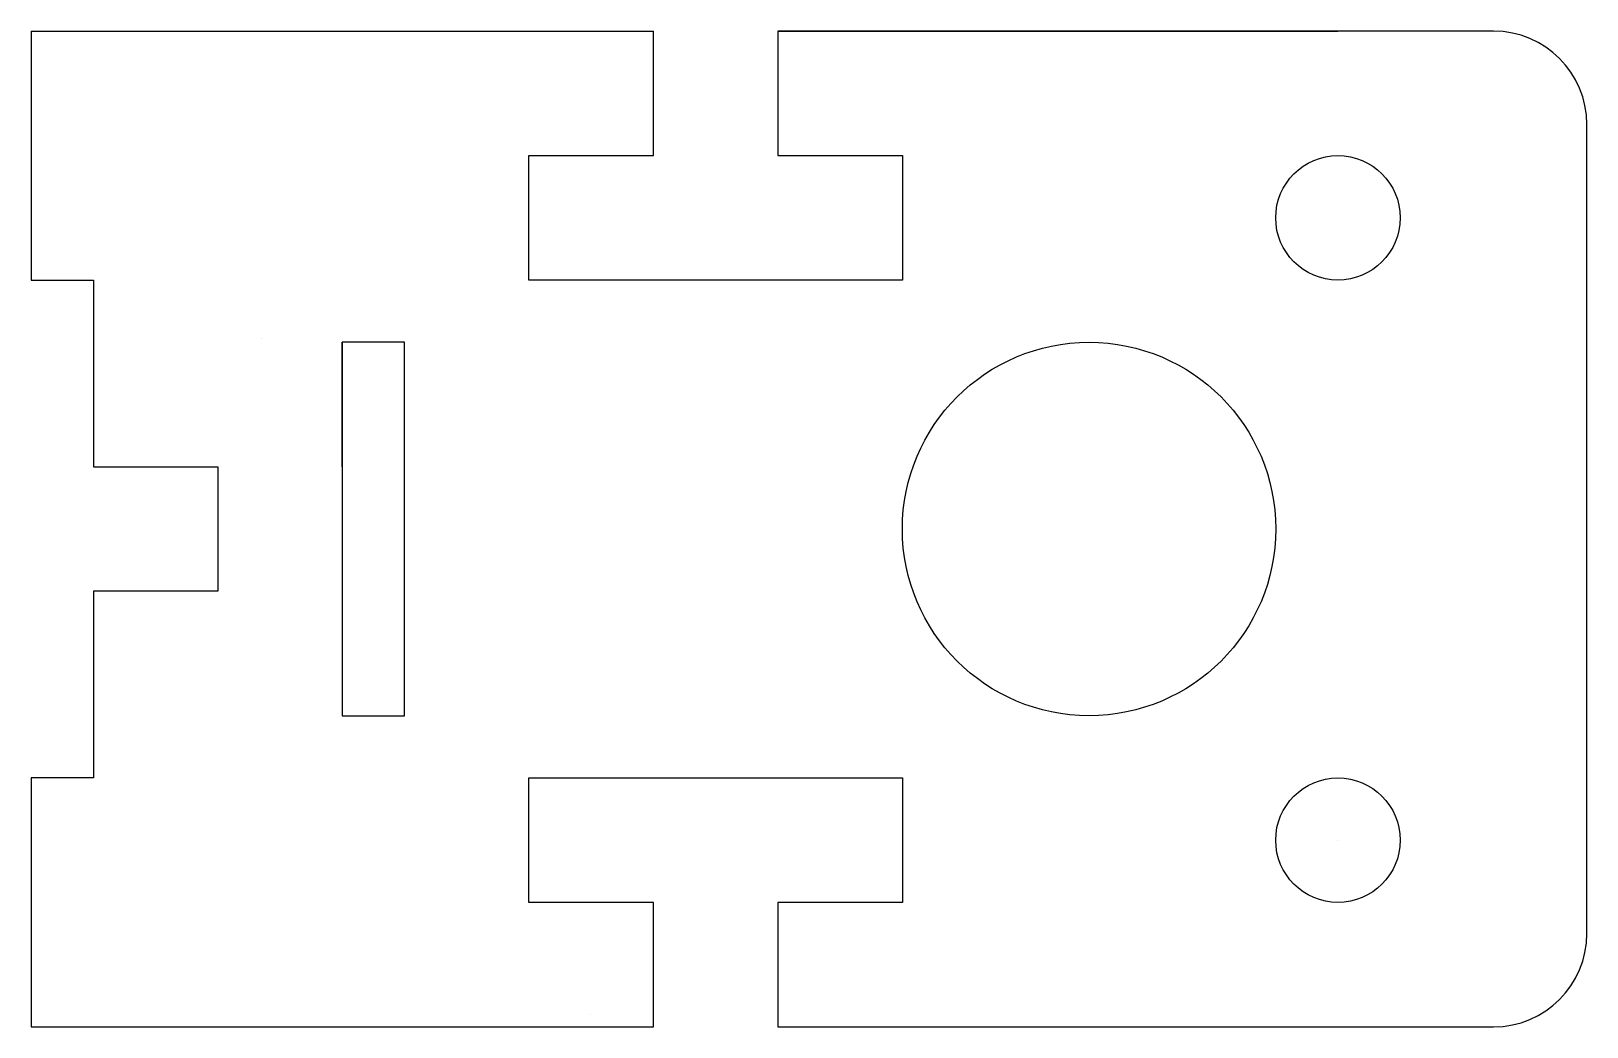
# Model space of a CAD drawing. Header units: millimetres. Extents: x 16 to 593, y -67 to 1000.
# Drawn here: x 97.7 to 347.7, y 285.2 to 445.2 of the extents above; entities that cross this region are included whole.
import ezdxf

# ---------------------------------------------------------------- set-up
doc = ezdxf.new("R2010")
doc.units = ezdxf.units.MM
doc.header["$MEASUREMENT"] = 0

msp = doc.modelspace()

# ---------------------------------------------------------------- linework, layer by layer
for p, q in [((97.72328, 445.17876), (197.72328, 445.17876)), ((97.72328, 445.17876), (97.72328, 405.17876)), ((197.72328, 425.17876), (197.72328, 445.17876)), ((332.72328, 445.17876), (217.72328, 445.17876)), ((217.72328, 445.17876), (217.72328, 425.17876)), ((217.72328, 445.17876), (307.72328, 445.17876)), ((347.72328, 300.17876), (347.72328, 430.17876)), ((177.72328, 405.17876), (177.72328, 425.17876)), ((177.72328, 425.17876), (197.72328, 425.17876)), ((217.72328, 425.17876), (237.72328, 425.17876)), ((237.72328, 425.17876), (237.72328, 405.17876)), ((97.72328, 405.17876), (107.72328, 405.17876)), ((107.72328, 405.17876), (107.72328, 375.17876)), ((237.72328, 405.17876), (177.72328, 405.17876)), ((134.7975, 395.78101), (134.7975, 395.78101)), ((147.72328, 375.17876), (147.72328, 395.17876)), ((147.72328, 395.17876), (147.72328, 375.17876)), ((157.72328, 395.17876), (147.72328, 395.17876)), ((157.72328, 335.17876), (157.72328, 395.17876)), ((107.72328, 375.17876), (127.72328, 375.17876)), ((127.72328, 375.17876), (127.72328, 355.17876)), ((147.72328, 375.17876), (147.72328, 335.17876)), ((127.72328, 355.17876), (107.72328, 355.17876)), ((107.72328, 355.17876), (107.72328, 325.17876)), ((147.72328, 335.17876), (157.72328, 335.17876)), ((107.72328, 325.17876), (97.72328, 325.17876)), ((97.72328, 325.17876), (97.72328, 285.17876)), ((177.72328, 305.17876), (177.72328, 325.17876)), ((177.72328, 325.17876), (237.72328, 325.17876)), ((237.72328, 325.17876), (237.72328, 305.17876)), ((307.72328, 315.17876), (307.72328, 315.17876)), ((197.72328, 305.17876), (177.72328, 305.17876)), ((197.72328, 285.17876), (197.72328, 305.17876)), ((237.72328, 305.17876), (217.72328, 305.17876)), ((217.72328, 305.17876), (217.72328, 285.17876)), ((97.72328, 285.17876), (197.72328, 285.17876)), ((187.55642, 287.12897), (187.55642, 287.12897)), ((217.72328, 285.17876), (332.72328, 285.17876)), ((217.72328, 285.17876), (307.72328, 285.17876))]:
    msp.add_line(p, q)
for centre, radius in [((307.72328, 415.17876), 10), ((267.72328, 365.17876), 30), ((307.72328, 315.17876), 10)]:
    msp.add_circle(centre, radius)
for centre, start, end in [((332.72328, 430.17876), 0, 90), ((332.72328, 300.17876), 270, 0)]:
    msp.add_arc(centre, 15, start, end)

doc.saveas('drawing.dxf')
